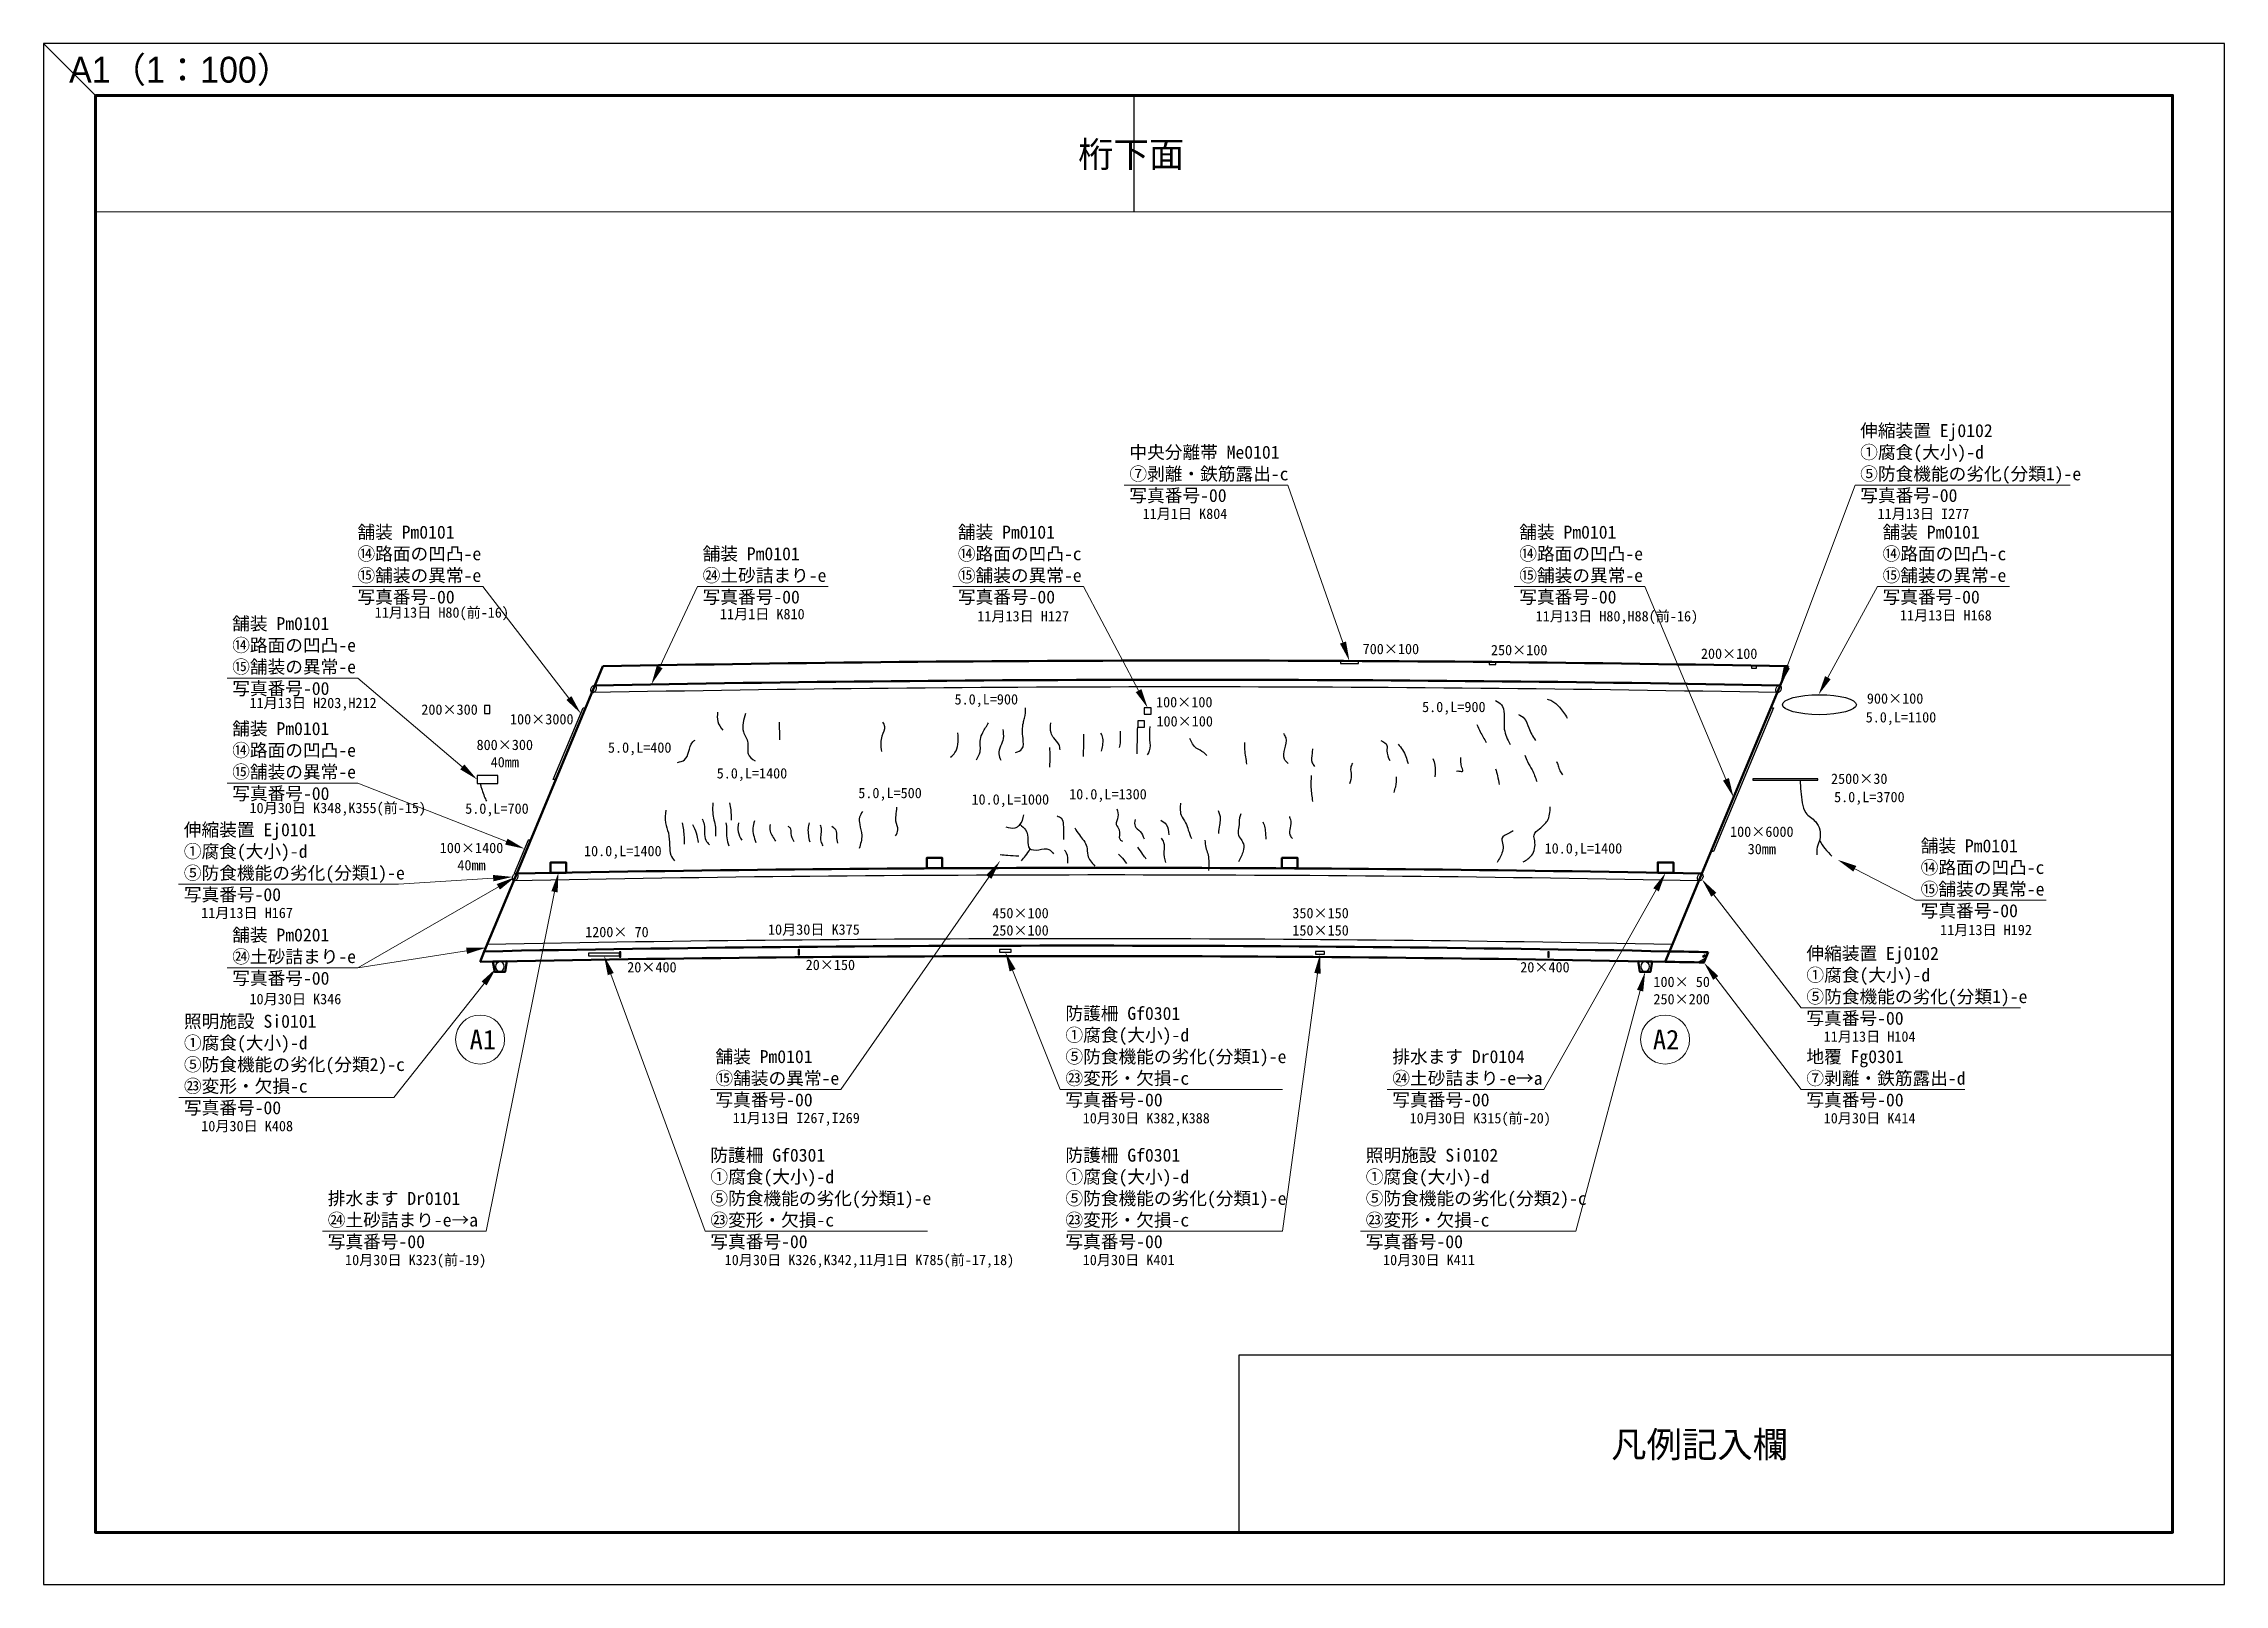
# Model space of a CAD drawing. Header units: millimetres. Extents: x 854378 to 938478, y -99630 to 91948.
# Drawn here: x 854378 to 938478, y -99630 to -40230 of the extents above; entities that cross this region are included whole.
import ezdxf
from ezdxf import colors
from ezdxf.entities.mleader import LeaderData, LeaderLine
from ezdxf.math import Vec2, Vec3

# ---------------------------------------------------------------- set-up
doc = ezdxf.new("R2010")
doc.units = ezdxf.units.MM
doc.layers.get('Defpoints').update_dxf_attribs({"color": 4})
for name, color, linetype, lineweight in [('D-MTR-FRAM', 7, 'Continuous', 13), ('D-STR', 1, 'Continuous', 50), ('D-STR-HTXT', 7, 'Continuous', 25), ('D-STR-TXT', 7, 'Continuous', 13), ('D-TTL', 2, 'Continuous', 140)]:
    doc.layers.add(name, color=color, linetype=linetype, lineweight=lineweight)
doc.styles.add('MSPゴシック', font='MS PGothic.ttf')
doc.styles.add('MSゴシック', font='MS Gothic.ttf')
doc.styles.get("Standard").update_dxf_attribs({"font": 'arial.ttf'})

msp = doc.modelspace()

# ---------------------------------------------------------------- texts
at = {"layer": 'D-STR-HTXT', "color": 1, "char_height": 500, "attachment_point": 7, "style": 'MSゴシック'}
for s, heights, insert in [('伸縮装置 Ej0102\\P①腐食(大小)-d\\P⑤防食機能の劣化(分類1)-e\\P写真番号-00', [5267], (924433, -57956)), ('中央分離帯 Me0101\\P⑦剥離・鉄筋露出-c\\P写真番号-00', [5267], (896250, -57956)), ('舗装 Pm0101\\P⑭路面の凹凸-e\\P⑮舗装の異常-e\\P写真番号-00', [3329], (866481, -61870)), ('舗装 Pm0101\\P⑭路面の凹凸-c\\P⑮舗装の異常-e\\P写真番号-00', [3329], (889635, -61870)), ('舗装 Pm0101\\P⑭路面の凹凸-e\\P⑮舗装の異常-e\\P写真番号-00', [3329], (911285, -61870)), ('舗装 Pm0101\\P⑭路面の凹凸-c\\P⑮舗装の異常-e\\P写真番号-00', [3329], (925296, -61870)), ('舗装 Pm0101\\P㉔土砂詰まり-e\\P写真番号-00', [3329], (879792, -61870)), ('舗装 Pm0101\\P⑭路面の凹凸-e\\P⑮舗装の異常-e\\P写真番号-00', [3329], (861651, -65396)), ('舗装 Pm0101\\P⑭路面の凹凸-e\\P⑮舗装の異常-e\\P写真番号-00', [3329], (861651, -69446)), ('伸縮装置 Ej0101\\P①腐食(大小)-d\\P⑤防食機能の劣化(分類1)-e\\P写真番号-00', [5267], (859785, -73343)), ('舗装 Pm0101\\P⑭路面の凹凸-c\\P⑮舗装の異常-e\\P写真番号-00', [3329], (926766, -73965)), ('舗装 Pm0201\\P㉔土砂詰まり-e\\P写真番号-00', [3329], (861651, -76567)), ('伸縮装置 Ej0102\\P①腐食(大小)-d\\P⑤防食機能の劣化(分類1)-e\\P写真番号-00', [5267], (922359, -78110)), ('防護柵 Gf0301\\P①腐食(大小)-d\\P⑤防食機能の劣化(分類1)-e\\P㉓変形・欠損-c\\P写真番号-00', [5267], (893784, -81257)), ('照明施設 Si0101\\P①腐食(大小)-d\\P⑤防食機能の劣化(分類2)-c\\P㉓変形・欠損-c\\P写真番号-00', [5267], (859789, -81561)), ('舗装 Pm0101\\P⑮舗装の異常-e\\P写真番号-00', [3329], (880287, -81257)), ('地覆 Fg0301\\P⑦剥離・鉄筋露出-d\\P写真番号-00', [5267], (922359, -81257)), ('防護柵 Gf0301\\P①腐食(大小)-d\\P⑤防食機能の劣化(分類1)-e\\P㉓変形・欠損-c\\P写真番号-00', [5267], (880091, -86723)), ('防護柵 Gf0301\\P①腐食(大小)-d\\P⑤防食機能の劣化(分類1)-e\\P㉓変形・欠損-c\\P写真番号-00', [5267], (893784, -86723)), ('照明施設 Si0102\\P①腐食(大小)-d\\P⑤防食機能の劣化(分類2)-c\\P㉓変形・欠損-c\\P写真番号-00', [5267], (905365, -86723))]:
    msp.add_mtext_dynamic_manual_height_columns(s, width=12067.7, gutter_width=50, heights=heights, dxfattribs=dict(at, insert=insert))
at = {"layer": 'D-STR-HTXT', "color": 5, "char_height": 500, "attachment_point": 7, "style": 'MSゴシック'}
for s, insert in [('排水ます Dr0104\\P㉔土砂詰まり-e→a\\P写真番号-00', (906390, -81257)), ('排水ます Dr0101\\P㉔土砂詰まり-e→a\\P写真番号-00', (865336, -86723))]:
    msp.add_mtext_dynamic_manual_height_columns(s, width=12067.7, gutter_width=50, heights=[5267], dxfattribs=dict(at, insert=insert))
at = {"layer": 'D-STR-TXT'}
for s, height, style, p in [('桁下面', 1000, 'MSPゴシック', (894274, -44998)), ('A1', 750, 'MSゴシック', (870807, -79000)), ('A2', 750, 'MSゴシック', (916438, -79000))]:
    msp.add_text(s, height=height, dxfattribs=dict(at, style=style)).set_placement(p)
at = {"layer": 'D-STR-TXT', "color": 1, "char_height": 400, "attachment_point": 5, "style": 'MSゴシック'}
for s, insert in [('700×100', (906334, -63571)), ('250×100', (911282, -63612)), ('200×100', (919379, -63753)), ('5.0,L=900', (890732, -65560)), ('100×100', (898366, -65620)), ('900×100', (925779, -65480)), ('200×300', (870032, -65907)), ('100×3000', (873589, -66278)), ('100×100', (898383, -66359)), ('5.0,L=900', (908761, -65853)), ('5.0,L=1100', (926005, -66252)), ('800×300\\P40mm', (872162, -67600)), ('5.0,L=400', (877365, -67419)), ('5.0,L=1400', (881695, -68412)), ('5.0,L=500', (887019, -69171)), ('2500×30', (924396, -68574)), ('5.0,L=700', (871860, -69773)), ('10.0,L=1000', (891657, -69419)), ('10.0,L=1300', (895423, -69217)), ('5.0,L=3700', (924786, -69326)), ('100×6000\\P30mm', (920639, -70949)), ('100×1400\\P40mm', (870879, -71573)), ('10.0,L=1400', (876714, -71408)), ('10.0,L=1400', (913759, -71306)), ('450×100\\P250×100', (892050, -74086)), ('350×150\\P150×150', (903622, -74086)), ('1200× 70', (876486, -74482)), ('20×400', (877836, -75839)), ('20×150', (884718, -75749)), ('20×400', (912275, -75839)), ('100× 50\\P250×200', (917548, -76738))]:
    msp.add_mtext_dynamic_manual_height_columns(s, width=9073.14, gutter_width=50, heights=[0], dxfattribs=dict(at, insert=insert))
at = {"layer": 'Defpoints', "style": 'MSPゴシック'}
for s, p in [('A1（1：100）', (855361, -41736)), ('凡例記入欄', (914829, -94735))]:
    msp.add_text(s, height=1000, dxfattribs=at).set_placement(p)
at = {"layer": 'Defpoints', "char_height": 400, "attachment_point": 1, "style": 'MSゴシック'}
for s, width, insert in [('11月1日 K804', 9073.14, (896759, -58155)), ('11月13日 I277', 9073.14, (925100, -58155)), ('11月13日 H80(前-16)', 9073.14, (867148, -61961)), ('11月1日 K810', 9073.14, (880458, -62021)), ('11月13日 H127', 9073.14, (890383, -62104)), ('11月13日 H80,H88(前-16)', 9073.14, (911919, -62104)), ('11月13日 H168', 9073.14, (925967, -62069)), ('11月13日 H203,H212', 9073.14, (862317, -65446)), ('10月30日 K348,K355(前-15)', 9073.14, (862317, -69496)), ('11月13日 H167', 9073.14, (860452, -73542)), ('10月30日 K375', 9073.14, (882312, -74183)), ('11月13日 H192', 9073.14, (927514, -74199)), ('10月30日 K346', 9073.14, (862317, -76863)), ('11月13日 H104', 9073.14, (923026, -78309)), ('11月13日 I267,I269', 9073.14, (880953, -81449)), ('10月30日 K382,K388', 9073.14, (894451, -81456)), ('10月30日 K315(前-20)', 9073.14, (907057, -81456)), ('10月30日 K414', 9073.14, (923026, -81456)), ('10月30日 K408', 9073.14, (860456, -81760)), ('10月30日 K323(前-19)', 9073.14, (866003, -86922)), ('10月30日 K326,K342,11月1日 K785(前-17,18)', 10645.57, (880643, -86922)), ('10月30日 K401', 9073.14, (894451, -86922)), ('10月30日 K411', 9073.14, (906032, -86922))]:
    msp.add_mtext_dynamic_manual_height_columns(s, width=width, gutter_width=50, heights=[0], dxfattribs=dict(at, insert=insert))

# ---------------------------------------------------------------- linework, layer by layer
at = {"layer": 'D-MTR-FRAM'}
msp.add_lwpolyline([(856378, -46714), (856378, -97630), (936478, -97630), (936478, -46714)], close=True, dxfattribs=at)
at = {"layer": 'D-STR', "color": 0}
for p, q in [((875949, -64235), (875641, -64975)), ((921341, -64975), (921649, -64235)), ((875641, -64975), (872622, -72225)), ((918322, -72225), (921341, -64975)), ((872622, -72225), (871373, -75225)), ((917073, -75225), (918322, -72225)), ((871373, -75225), (871207, -75625)), ((916907, -75625), (917073, -75225)), ((918406, -75655), (918573, -75255))]:
    msp.add_line(p, q, dxfattribs=at)
for points in [[(873929, -72195), (874529, -72195), (874529, -71795), (873929, -71795)], [(888433, -72024), (889033, -72024), (889033, -71624), (888433, -71624)], [(902133, -72025), (902733, -72025), (902733, -71625), (902133, -71625)], [(916628, -72199), (917228, -72199), (917228, -71799), (916628, -71799)], [(871706, -75616), (871773, -76016), (872173, -76016), (872241, -75606)], [(915872, -75606), (915940, -76016), (916340, -76016), (916407, -75616)]]:
    msp.add_lwpolyline(points, close=True, dxfattribs=at)
for centre, radius, start, end in [((898491, -1247289), 1182534, 88.89281, 91.10719), ((898799, -1246549), 1182534, 88.89281, 91.10719), ((895472, -1254539), 1182534, 88.89281, 91.10719), ((894057, -1258011), 1182606, 88.892877, 91.107123), ((894223, -1257539), 1182534, 88.89281, 91.10719), ((894057, -1258011), 1182606, 88.820204, 88.892877), ((894223, -1257611), 1182606, 88.820204, 88.892877)]:
    msp.add_arc(centre, radius, start, end, dxfattribs=at)
at = {"layer": 'D-STR-HTXT', "color": 1}
for p, q in [((921225, -65252), (921341, -64975)), ((918207, -72502), (918322, -72225)), ((871373, -75225), (871488, -74948)), ((918445, -75563), (918281, -75653)), ((918364, -75430), (918452, -75382))]:
    msp.add_line(p, q, dxfattribs=at)
for points in [[(904385, -64129), (905085, -64129), (905085, -64029), (904385, -64029)], [(910129, -64170), (910379, -64170), (910379, -64070), (910129, -64070)], [(920238, -64311), (920438, -64311), (920438, -64211), (920238, -64211)], [(871584, -66052), (871584, -65752), (871384, -65752), (871384, -66052)], [(875184, -65831), (875284, -65831), (874131, -68600), (874031, -68600)], [(896569, -66581), (896829, -66581), (896829, -66333), (896569, -66333)], [(896824, -66085), (897085, -66085), (897085, -65837), (896824, -65837)], [(920984, -65831), (921084, -65831), (918778, -71370), (918678, -71370)], [(871095, -68750), (871895, -68750), (871895, -68450), (871095, -68450)], [(920293, -68625), (922793, -68625), (922793, -68575), (920293, -68575)], [(875391, -75399), (876591, -75399), (876591, -75299), (875391, -75299)], [(876591, -75249), (876591, -75449), (876641, -75449), (876641, -75249)], [(883473, -75158), (883473, -75358), (883523, -75358), (883523, -75158)], [(891242, -75257), (891692, -75257), (891692, -75157), (891242, -75157)], [(903429, -75332), (903779, -75332), (903779, -75232), (903429, -75232)], [(912390, -75249), (912390, -75449), (912440, -75449), (912440, -75249)], [(918406, -75655), (918156, -75650), (918483, -75471)], [(918376, -75452), (918464, -75404), (918440, -75360), (918352, -75408)]]:
    msp.add_lwpolyline(points, close=True, dxfattribs=at)
for points in [[(921225, -65252, 0.009662), (875525, -65252), (875641, -64975)], [(918207, -72502, 0.009662), (872507, -72502), (872622, -72225)], [(871488, -74948, -0.009662), (917188, -74948), (917073, -75225)]]:
    msp.add_lwpolyline(points, format="xyb", dxfattribs=at)
msp.add_lwpolyline([(872622, -72225), (873160, -70933), (873060, -70933), (872522, -72225), (872622, -72225)], dxfattribs=at)
for centre in [(898491, -1247289), (895472, -1254539), (894223, -1257539)]:
    msp.add_arc(centre, 1182534, 88.89281, 91.10719, dxfattribs=at)
for centre, major_axis, ratio in [((875583, -65114), (58, 138), 0.666667), ((921283, -65114), (58, 138), 0.666667), ((922858, -65716), (-1426, 0), 0.269841), ((872564, -72364), (58, 138), 0.666667), ((918264, -72364), (58, 138), 0.666667), ((871973, -75813), (0, 202), 0.740747), ((916140, -75813), (0, 202), 0.740747)]:
    msp.add_ellipse(centre, major_axis=major_axis, ratio=ratio, dxfattribs=at)
for points, knots in [([(910369, -65553), (910456, -65599), (910655, -65707), (910733, -66156), (910646, -66681), (910833, -67055), (910928, -67246)], [0, 0, 0, 0, 280.875518, 650.93792, 1245.520689, 1866.349486, 1866.349486, 1866.349486, 1866.349486]), ([(912357, -65497), (912420, -65517), (912607, -65576), (912879, -65841), (913042, -66090), (913136, -66233)], [0, 0, 0, 0, 197.992037, 583.16375, 1096.869281, 1096.869281, 1096.869281, 1096.869281]), ([(880370, -65999), (880359, -66123), (880335, -66380), (880488, -66589), (880566, -66696)], [0, 0, 0, 0, 361.79376, 746.751852, 746.751852, 746.751852, 746.751852]), ([(881451, -66056), (881374, -66297), (881246, -66693), (881578, -67121), (881525, -67418), (881534, -67700), (881700, -67805), (881822, -67883)], [0, 0, 0, 0, 707.781218, 1166.660875, 1452.831688, 1589.223313, 1983.579255, 1983.579255, 1983.579255, 1983.579255]), ([(882746, -66384), (882747, -66470), (882750, -66696), (882756, -66923), (882760, -67065)], [0, 0, 0, 0, 255.107567, 680.41505, 680.41505, 680.41505, 680.41505]), ([(886726, -66387), (886761, -66444), (886868, -66615), (886692, -66889), (886647, -67212), (886676, -67412), (886692, -67523)], [0, 0, 0, 0, 190.573244, 571.797001, 839.603918, 1173.151315, 1173.151315, 1173.151315, 1173.151315]), ([(890350, -67839), (890410, -67742), (890557, -67503), (890451, -67114), (890614, -66737), (890742, -66535), (890819, -66413)], [0, 0, 0, 0, 331.289498, 814.604845, 1101.195521, 1534.037749, 1534.037749, 1534.037749, 1534.037749]), ([(891863, -67556), (891960, -67522), (892199, -67440), (892132, -66925), (892110, -66545), (892238, -66164), (892244, -65969), (892249, -65837)], [0, 0, 0, 0, 278.194919, 688.248375, 1294.072954, 1481.423077, 1876.374288, 1876.374288, 1876.374288, 1876.374288]), ([(893578, -67456), (893571, -67387), (893551, -67204), (893337, -67037), (893188, -66753), (893209, -66547), (893222, -66418)], [0, 0, 0, 0, 202.075947, 535.723231, 759.383555, 1138.327716, 1138.327716, 1138.327716, 1138.327716]), ([(911250, -66092), (911335, -66136), (911544, -66244), (911643, -66673), (911811, -66938), (911907, -67091)], [0, 0, 0, 0, 275.763449, 678.658332, 1223.545395, 1223.545395, 1223.545395, 1223.545395]), ([(878821, -67939), (878922, -67918), (879140, -67873), (879273, -67515), (879321, -67209), (879470, -67103), (879503, -67080)], [0, 0, 0, 0, 291.077442, 627.917175, 1047.527451, 1165.214892, 1165.214892, 1165.214892, 1165.214892]), ([(889354, -67742), (889416, -67686), (889562, -67556), (889668, -67209), (889645, -66947), (889631, -66796)], [0, 0, 0, 0, 245.951677, 580.309682, 1033.668856, 1033.668856, 1033.668856, 1033.668856]), ([(891373, -66667), (891386, -66785), (891410, -67009), (891281, -67309), (891182, -67599), (891254, -67778), (891287, -67859)], [0, 0, 0, 0, 347.711357, 663.102873, 971.164215, 1224.363578, 1224.363578, 1224.363578, 1224.363578]), ([(894486, -66854), (894484, -66935), (894478, -67223), (894472, -67510), (894467, -67717)], [0, 0, 0, 0, 242.330441, 863.300291, 863.300291, 863.300291, 863.300291]), ([(895169, -67505), (895188, -67435), (895231, -67273), (895250, -67027), (895182, -66873), (895154, -66808)], [0, 0, 0, 0, 216.859555, 504.627335, 715.602286, 715.602286, 715.602286, 715.602286]), ([(895898, -66733), (895894, -66813), (895886, -66989), (895912, -67207), (895867, -67333), (895854, -67368)], [0, 0, 0, 0, 242.330441, 530.096696, 640.36599, 640.36599, 640.36599, 640.36599]), ([(896547, -67610), (896548, -67524), (896556, -67181), (896563, -66838), (896569, -66581)], [0, 0, 0, 0, 257.475712, 1029.901326, 1029.901326, 1029.901326, 1029.901326]), ([(897039, -66560), (897027, -66730), (897006, -67039), (897076, -67429), (896970, -67600), (896940, -67649)], [0, 0, 0, 0, 514.951425, 939.028172, 1108.386917, 1108.386917, 1108.386917, 1108.386917]), ([(899234, -67681), (899198, -67638), (899090, -67508), (898761, -67414), (898650, -67163), (898586, -67020)], [0, 0, 0, 0, 166.256289, 501.745452, 945.954326, 945.954326, 945.954326, 945.954326]), ([(900686, -67168), (900687, -67261), (900691, -67543), (900739, -67821), (900771, -68007)], [0, 0, 0, 0, 279.490246, 844.622292, 844.622292, 844.622292, 844.622292]), ([(902374, -67983), (902318, -67931), (902159, -67786), (902231, -67404), (902354, -67065), (902241, -66887), (902208, -66833)], [0, 0, 0, 0, 218.452045, 615.072559, 1043.349369, 1227.441039, 1227.441039, 1227.441039, 1227.441039]), ([(905949, -67103), (906053, -67152), (906230, -67235), (906143, -67564), (906231, -67747), (906289, -67866)], [0, 0, 0, 0, 296.393169, 503.770169, 892.610846, 892.610846, 892.610846, 892.610846]), ([(906614, -67235), (906675, -67309), (906858, -67527), (906942, -67802), (906998, -67984)], [0, 0, 0, 0, 284.62268, 848.736579, 848.736579, 848.736579, 848.736579]), ([(909655, -66484), (909696, -66580), (909797, -66818), (909931, -67040), (910011, -67173)], [0, 0, 0, 0, 311.461413, 776.440711, 776.440711, 776.440711, 776.440711]), ([(893171, -67371), (893175, -67478), (893184, -67730), (893175, -67983), (893170, -68129)], [0, 0, 0, 0, 318.417726, 757.641269, 757.641269, 757.641269, 757.641269]), ([(903313, -67415), (903307, -67473), (903290, -67652), (903245, -67906), (903354, -68049), (903386, -68093)], [0, 0, 0, 0, 176.887772, 544.423135, 703.351464, 703.351464, 703.351464, 703.351464]), ([(904852, -67965), (904822, -68025), (904749, -68173), (904840, -68457), (904771, -68661), (904733, -68773)], [0, 0, 0, 0, 195.14537, 481.952603, 828.728202, 828.728202, 828.728202, 828.728202]), ([(907951, -67797), (907985, -67881), (908074, -68104), (908044, -68345), (908025, -68495)], [0, 0, 0, 0, 267.060345, 711.43898, 711.43898, 711.43898, 711.43898]), ([(908867, -68273), (908896, -68272), (908968, -68268), (909129, -68318), (909078, -68138), (909027, -67990), (909031, -67835), (909033, -67753)], [0, 0, 0, 0, 92.411815, 236.083026, 317.951937, 528.681984, 766.309085, 766.309085, 766.309085, 766.309085]), ([(911505, -67659), (911534, -67745), (911603, -67947), (911817, -68257), (911907, -68528), (911957, -68681)], [0, 0, 0, 0, 270.75513, 637.11497, 1120.032199, 1120.032199, 1120.032199, 1120.032199]), ([(912718, -67908), (912744, -67960), (912801, -68073), (912832, -68267), (912917, -68373), (912957, -68424)], [0, 0, 0, 0, 174.488965, 380.05488, 573.32874, 573.32874, 573.32874, 573.32874]), ([(871220, -68750), (871226, -68791), (871239, -68879), (871303, -69044), (871358, -69239), (871427, -69378), (871457, -69439)], [0, 0, 0, 0, 123.936098, 265.311251, 528.213582, 730.703501, 730.703501, 730.703501, 730.703501]), ([(903261, -68443), (903253, -68600), (903235, -68935), (903286, -69266), (903313, -69443)], [0, 0, 0, 0, 470.068758, 1003.979961, 1003.979961, 1003.979961, 1003.979961]), ([(906455, -69099), (906479, -69026), (906543, -68830), (906552, -68623), (906557, -68494)], [0, 0, 0, 0, 229.965136, 616.232414, 616.232414, 616.232414, 616.232414]), ([(910375, -68188), (910398, -68278), (910453, -68479), (910489, -68684), (910510, -68799)], [0, 0, 0, 0, 276.738295, 625.397122, 625.397122, 625.397122, 625.397122]), ([(922114, -68625), (922133, -68912), (922161, -69333), (922290, -69955), (922829, -70201), (922954, -70800), (922750, -71197), (922758, -71403), (922762, -71504)], [0, 0, 0, 0, 877.348256, 1286.49056, 1790.764058, 2499.475143, 2812.118343, 3107.66294, 3107.66294, 3107.66294, 3107.66294]), ([(878374, -69778), (878355, -69944), (878321, -70247), (878502, -70682), (878521, -71102), (878522, -71492), (878654, -71666), (878708, -71736)], [0, 0, 0, 0, 491.188937, 898.03644, 1378.272896, 1758.312997, 2018.816781, 2018.816781, 2018.816781, 2018.816781]), ([(880188, -69499), (880178, -69625), (880154, -69943), (880301, -70363), (880293, -70671), (880290, -70787)], [0, 0, 0, 0, 375.614621, 950.786289, 1297.808988, 1297.808988, 1297.808988, 1297.808988]), ([(880824, -69498), (880844, -69590), (880891, -69809), (880895, -70034), (880896, -70165)], [0, 0, 0, 0, 280.515308, 671.64597, 671.64597, 671.64597, 671.64597]), ([(887235, -70772), (887275, -70697), (887374, -70517), (887224, -70253), (887256, -69956), (887274, -69776), (887286, -69667)], [0, 0, 0, 0, 240.656329, 585.529989, 802.88498, 1130.049342, 1130.049342, 1130.049342, 1130.049342]), ([(895769, -69727), (895798, -69830), (895856, -70033), (895671, -70330), (895952, -70561), (895791, -70883), (895950, -70964), (895989, -70983)], [0, 0, 0, 0, 313.841345, 620.155536, 853.566062, 1229.769204, 1348.90321, 1348.90321, 1348.90321, 1348.90321]), ([(898216, -69514), (898214, -69581), (898209, -69733), (898218, -70012), (898439, -70244), (898520, -70569), (898601, -70769), (898644, -70875)], [0, 0, 0, 0, 200.909898, 459.213508, 803.900648, 1107.502623, 1451.788852, 1451.788852, 1451.788852, 1451.788852]), ([(911435, -71779), (911559, -71704), (911850, -71528), (911929, -71081), (911807, -70697), (912105, -70469), (912446, -70192), (912470, -69846), (912483, -69650)], [0, 0, 0, 0, 418.907672, 988.100106, 1211.015759, 1535.520322, 1962.857731, 2517.570512, 2517.570512, 2517.570512, 2517.570512]), ([(879000, -70269), (879019, -70360), (879076, -70632), (879081, -70910), (879083, -71094)], [0, 0, 0, 0, 280.513127, 831.200838, 831.200838, 831.200838, 831.200838]), ([(879403, -70335), (879454, -70440), (879562, -70662), (879600, -70905), (879620, -71033)], [0, 0, 0, 0, 349.165568, 734.666837, 734.666837, 734.666837, 734.666837]), ([(879770, -70112), (879802, -70183), (879922, -70440), (879797, -70851), (879998, -71059), (880052, -71115)], [0, 0, 0, 0, 233.418777, 844.472667, 1070.206469, 1070.206469, 1070.206469, 1070.206469]), ([(880692, -70276), (880702, -70358), (880726, -70549), (880700, -70852), (880769, -71059), (880803, -71160)], [0, 0, 0, 0, 247.290673, 579.880621, 895.419579, 895.419579, 895.419579, 895.419579]), ([(881169, -70272), (881154, -70389), (881125, -70626), (881241, -70834), (881299, -70939)], [0, 0, 0, 0, 346.722947, 695.889901, 695.889901, 695.889901, 695.889901]), ([(881792, -70198), (881764, -70289), (881680, -70563), (881780, -70839), (881847, -71023)], [0, 0, 0, 0, 280.513127, 844.697912, 844.697912, 844.697912, 844.697912]), ([(882397, -70341), (882385, -70425), (882363, -70586), (882489, -70790), (882563, -70918), (882600, -70981)], [0, 0, 0, 0, 245.594469, 471.755331, 692.320938, 692.320938, 692.320938, 692.320938]), ([(883081, -70402), (883112, -70421), (883206, -70481), (883167, -70731), (883258, -70889), (883313, -70987)], [0, 0, 0, 0, 103.306845, 314.736485, 647.776281, 647.776281, 647.776281, 647.776281]), ([(883900, -70274), (883883, -70346), (883826, -70589), (883881, -70835), (883920, -71009)], [0, 0, 0, 0, 220.357641, 741.642057, 741.642057, 741.642057, 741.642057]), ([(884324, -70347), (884342, -70404), (884407, -70609), (884279, -70907), (884398, -71099), (884434, -71155)], [0, 0, 0, 0, 177.940047, 639.908681, 834.390568, 834.390568, 834.390568, 834.390568]), ([(884776, -70402), (884838, -70446), (884974, -70544), (884930, -70809), (884976, -70970), (884998, -71050)], [0, 0, 0, 0, 211.509394, 466.543846, 717.040541, 717.040541, 717.040541, 717.040541]), ([(885959, -69838), (885912, -69908), (885813, -70057), (885844, -70388), (885982, -70780), (885883, -71089), (885829, -71258)], [0, 0, 0, 0, 243.047061, 523.943974, 950.286334, 1465.482406, 1465.482406, 1465.482406, 1465.482406]), ([(891484, -70427), (891605, -70460), (891795, -70512), (892099, -70324), (892146, -70107), (892178, -69959)], [0, 0, 0, 0, 356.483009, 561.2455, 990.861868, 990.861868, 990.861868, 990.861868]), ([(892034, -70335), (892115, -70399), (892308, -70552), (892345, -70898), (892329, -71336), (892779, -71324), (893122, -71223), (893265, -71397), (893320, -71463)], [0, 0, 0, 0, 298.477616, 709.740566, 1024.369142, 1392.858603, 1781.737732, 2020.321533, 2020.321533, 2020.321533, 2020.321533]), ([(893459, -70006), (893521, -70029), (893672, -70083), (893715, -70463), (893709, -70728), (893705, -70907)], [0, 0, 0, 0, 183.892937, 452.501201, 1009.869364, 1009.869364, 1009.869364, 1009.869364]), ([(894144, -70469), (894200, -70559), (894349, -70800), (894647, -71106), (894601, -71593), (894798, -71808), (894917, -71938)], [0, 0, 0, 0, 321.787712, 856.360138, 1188.282049, 1687.430313, 1687.430313, 1687.430313, 1687.430313]), ([(896474, -70144), (896455, -70236), (896417, -70430), (896708, -70595), (896777, -70788), (896814, -70891)], [0, 0, 0, 0, 255.703507, 539.941039, 862.870946, 862.870946, 862.870946, 862.870946]), ([(897460, -70174), (897539, -70221), (897741, -70344), (897758, -70588), (897768, -70738)], [0, 0, 0, 0, 261.313962, 677.83273, 677.83273, 677.83273, 677.83273]), ([(899699, -70679), (899707, -70573), (899720, -70387), (899794, -70094), (899723, -69914), (899681, -69811)], [0, 0, 0, 0, 320.804742, 559.821156, 883.488879, 883.488879, 883.488879, 883.488879]), ([(900550, -69927), (900527, -69978), (900456, -70133), (900508, -70399), (900396, -70693), (900548, -70899), (900677, -71102), (900646, -71429), (900529, -71642), (900456, -71775)], [0, 0, 0, 0, 165.106858, 504.064937, 780.167012, 1030.16578, 1218.76707, 1493.498548, 1949.320427, 1949.320427, 1949.320427, 1949.320427]), ([(901396, -70238), (901415, -70275), (901471, -70380), (901494, -70610), (901504, -70794), (901510, -70900)], [0, 0, 0, 0, 122.881438, 356.363923, 678.060381, 678.060381, 678.060381, 678.060381]), ([(902418, -70031), (902434, -70068), (902495, -70203), (902465, -70442), (902398, -70710), (902497, -70829), (902537, -70876)], [0, 0, 0, 0, 119.062238, 439.581534, 705.312862, 883.164913, 883.164913, 883.164913, 883.164913]), ([(911048, -70577), (910992, -70610), (910845, -70695), (910543, -70828), (910682, -71126), (910634, -71450), (910511, -71665), (910432, -71802)], [0, 0, 0, 0, 204.75702, 529.30874, 769.110133, 1034.669294, 1502.871628, 1502.871628, 1502.871628, 1502.871628]), ([(892085, -71739), (892141, -71673), (892265, -71528), (892366, -71367), (892421, -71279)], [0, 0, 0, 0, 260.444237, 570.105413, 570.105413, 570.105413, 570.105413]), ([(893751, -71328), (893773, -71361), (893870, -71506), (893869, -71686), (893868, -71824)], [0, 0, 0, 0, 119.097192, 516.963008, 516.963008, 516.963008, 516.963008]), ([(895832, -71473), (895865, -71507), (895977, -71621), (896075, -71747), (896144, -71836)], [0, 0, 0, 0, 142.118227, 479.006394, 479.006394, 479.006394, 479.006394]), ([(896898, -71669), (896857, -71610), (896750, -71457), (896638, -71307), (896570, -71215)], [0, 0, 0, 0, 215.586908, 560.900332, 560.900332, 560.900332, 560.900332]), ([(897473, -70860), (897512, -70913), (897619, -71064), (897555, -71408), (897607, -71663), (897636, -71804)], [0, 0, 0, 0, 192.684845, 540.192101, 974.151448, 974.151448, 974.151448, 974.151448]), ([(899163, -70941), (899167, -71038), (899173, -71215), (899287, -71460), (899322, -71760), (899310, -71977), (899303, -72104)], [0, 0, 0, 0, 285.450973, 528.122124, 796.870926, 1180.42771, 1180.42771, 1180.42771, 1180.42771]), ([(922858, -70953), (922927, -71060), (923068, -71279), (923251, -71463), (923345, -71557)], [0, 0, 0, 0, 381.176891, 778.021033, 778.021033, 778.021033, 778.021033]), ([(891267, -71493), (891366, -71504), (891603, -71530), (891842, -71538), (891981, -71543)], [0, 0, 0, 0, 297.966922, 715.1945, 715.1945, 715.1945, 715.1945])]:
    msp.add_open_spline(points, degree=3, knots=knots, dxfattribs=at)
at = {"layer": 'D-STR-TXT'}
for centre in [(871207, -78625), (916907, -78625)]:
    msp.add_circle(centre, 945, dxfattribs=at)
at = {"layer": 'D-TTL', "linetype": 'Continuous'}
msp.add_lwpolyline([(856378, -42230), (936478, -42230), (936478, -97630), (856378, -97630)], close=True, dxfattribs=at)
at = {"layer": 'Defpoints'}
for p, q in [((854378, -40230), (856378, -42230)), ((896428, -46714), (896428, -42230))]:
    msp.add_line(p, q, dxfattribs=at)
at = {"layer": 'Defpoints', "linetype": 'Continuous'}
msp.add_lwpolyline([(854378, -99630), (938478, -99630), (938478, -40230), (854378, -40230)], close=True, dxfattribs=at)
at = {"layer": 'Defpoints'}
msp.add_lwpolyline([(900464, -97630), (936478, -97630), (936478, -90800), (900464, -90800)], close=True, dxfattribs=at)

msp.set_redraw_order([(e.dxf.handle, doc.entitydb.next_handle()) for e in msp.query("TEXT MTEXT ATTDEF DIMENSION ARC_DIMENSION")])  # texts and dimensions are drawn at this point

# ---------------------------------------------------------------- leaders
at = {"layer": 'D-STR-HTXT', "color": 1}
ml = msp.add_multileader_mtext('Standard', dxfattribs=at)
ml.set_content('')
ml.set_leader_properties(color=256, linetype='ByLayer', lineweight=13)
ml.build(insert=Vec2(0, 0))
ml.multileader.update_dxf_attribs({"text_left_attachment_type": 8, "text_right_attachment_type": 5, "dogleg_length": 5000, "arrow_head_size": 750})
ctx = ml.context
ctx.base_point, ctx.char_height, ctx.arrow_head_size, ctx.plane_origin = Vec3(896049, -57249), 200, 750, Vec3(919114, -58984)
ctx.left_attachment, ctx.right_attachment = 8, 5
notes = []
notes.append((ctx, [(0, (1, 1, 0), (902357, -57249), (-1, 0), 6308, [(0, [(904735, -64029)], 0, [])])]))
ctx.mtext, ml.multileader.dxf.content_type = None, 0
ml = msp.add_multileader_mtext('Standard', dxfattribs=at)
ml.set_content('')
ml.set_leader_properties(color=256, linetype='ByLayer', lineweight=13)
ml.build(insert=Vec2(0, 0))
ml.multileader.update_dxf_attribs({"text_left_attachment_type": 8, "text_right_attachment_type": 5, "dogleg_length": 5000, "arrow_head_size": 750})
ctx = ml.context
ctx.base_point, ctx.char_height, ctx.arrow_head_size, ctx.plane_origin = Vec3(932531, -57249), 200, 750, Vec3(898930, -58984)
ctx.left_attachment, ctx.right_attachment = 8, 5
notes.append((ctx, [(0, (1, 1, 0), (924233, -57249), (1, 0), 8298, [(0, [(921341, -64975)], 0, [])])]))
ctx.mtext, ml.multileader.dxf.content_type = None, 0
ml = msp.add_multileader_mtext('Standard', dxfattribs=at)
ml.set_content('')
ml.set_leader_properties(color=256, linetype='ByLayer', lineweight=13)
ml.build(insert=Vec2(0, 0))
ml.multileader.update_dxf_attribs({"text_left_attachment_type": 8, "text_right_attachment_type": 5, "dogleg_length": 5000, "arrow_head_size": 750})
ctx = ml.context
ctx.base_point, ctx.char_height, ctx.arrow_head_size, ctx.plane_origin = Vec3(866285, -61163), 200, 750, Vec3(888078, -62898)
ctx.left_attachment, ctx.right_attachment = 8, 5
notes.append((ctx, [(0, (1, 1, 0), (871322, -61163), (-1, 0), 5037, [(0, [(875092, -66053)], 0, [])])]))
ctx.mtext, ml.multileader.dxf.content_type = None, 0
ml = msp.add_multileader_mtext('Standard', dxfattribs=at)
ml.set_content('')
ml.set_leader_properties(color=256, linetype='ByLayer', lineweight=13)
ml.build(insert=Vec2(0, 0))
ml.multileader.update_dxf_attribs({"text_left_attachment_type": 8, "text_right_attachment_type": 5, "dogleg_length": 5000, "arrow_head_size": 750})
ctx = ml.context
ctx.base_point, ctx.char_height, ctx.arrow_head_size, ctx.plane_origin = Vec3(884633, -61163), 200, 750, Vec3(854293, -62898)
ctx.left_attachment, ctx.right_attachment = 8, 5
notes.append((ctx, [(0, (1, 1, 0), (879596, -61163), (1, 0), 5037, [(0, [(877816, -64935)], 0, [])])]))
ctx.mtext, ml.multileader.dxf.content_type = None, 0
ml = msp.add_multileader_mtext('Standard', dxfattribs=at)
ml.set_content('')
ml.set_leader_properties(color=256, linetype='ByLayer', lineweight=13)
ml.build(insert=Vec2(0, 0))
ml.multileader.update_dxf_attribs({"text_left_attachment_type": 8, "text_right_attachment_type": 5, "dogleg_length": 5000, "arrow_head_size": 750})
ctx = ml.context
ctx.base_point, ctx.char_height, ctx.arrow_head_size, ctx.plane_origin = Vec3(889439, -61163), 200, 750, Vec3(911232, -62898)
ctx.left_attachment, ctx.right_attachment = 8, 5
notes.append((ctx, [(0, (1, 1, 0), (894476, -61163), (-1, 0), 5037, [(0, [(896955, -65837)], 0, [])])]))
ctx.mtext, ml.multileader.dxf.content_type = None, 0
ml = msp.add_multileader_mtext('Standard', dxfattribs=at)
ml.set_content('')
ml.set_leader_properties(color=256, linetype='ByLayer', lineweight=13)
ml.build(insert=Vec2(0, 0))
ml.multileader.update_dxf_attribs({"text_left_attachment_type": 8, "text_right_attachment_type": 5, "dogleg_length": 5000, "arrow_head_size": 750})
ctx = ml.context
ctx.base_point, ctx.char_height, ctx.arrow_head_size, ctx.plane_origin = Vec3(911089, -61163), 200, 750, Vec3(932882, -62898)
ctx.left_attachment, ctx.right_attachment = 8, 5
notes.append((ctx, [(0, (1, 1, 0), (916126, -61163), (-1, 0), 5037, [(0, [(919547, -69283)], 0, [])])]))
ctx.mtext, ml.multileader.dxf.content_type = None, 0
ml = msp.add_multileader_mtext('Standard', dxfattribs=at)
ml.set_content('')
ml.set_leader_properties(color=256, linetype='ByLayer', lineweight=13)
ml.build(insert=Vec2(0, 0))
ml.multileader.update_dxf_attribs({"text_left_attachment_type": 8, "text_right_attachment_type": 5, "dogleg_length": 5000, "arrow_head_size": 750})
ctx = ml.context
ctx.base_point, ctx.char_height, ctx.arrow_head_size, ctx.plane_origin = Vec3(930189, -61163), 200, 750, Vec3(899797, -62898)
ctx.left_attachment, ctx.right_attachment = 8, 5
notes.append((ctx, [(0, (1, 1, 0), (925100, -61163), (1, 0), 5089, [(0, [(922827, -65331)], 0, [])])]))
ctx.mtext, ml.multileader.dxf.content_type = None, 0
ml = msp.add_multileader_mtext('Standard', dxfattribs=at)
ml.set_content('')
ml.set_leader_properties(color=256, linetype='ByLayer', lineweight=13)
ml.build(insert=Vec2(0, 0))
ml.multileader.update_dxf_attribs({"text_left_attachment_type": 8, "text_right_attachment_type": 5, "dogleg_length": 5000, "arrow_head_size": 750})
ctx = ml.context
ctx.base_point, ctx.char_height, ctx.arrow_head_size, ctx.plane_origin = Vec3(861455, -64689), 200, 750, Vec3(883248, -66424)
ctx.left_attachment, ctx.right_attachment = 8, 5
notes.append((ctx, [(0, (1, 1, 0), (866492, -64689), (-1, 0), 5037, [(0, [(871095, -68600)], 0, [])])]))
ctx.mtext, ml.multileader.dxf.content_type = None, 0
ml = msp.add_multileader_mtext('Standard', dxfattribs=at)
ml.set_content('')
ml.set_leader_properties(color=256, linetype='ByLayer', lineweight=13)
ml.build(insert=Vec2(0, 0))
ml.multileader.update_dxf_attribs({"text_left_attachment_type": 8, "text_right_attachment_type": 5, "dogleg_length": 5000, "arrow_head_size": 750})
ctx = ml.context
ctx.base_point, ctx.char_height, ctx.arrow_head_size, ctx.plane_origin = Vec3(861455, -68739), 200, 750, Vec3(883248, -70474)
ctx.left_attachment, ctx.right_attachment = 8, 5
notes.append((ctx, [(0, (1, 1, 0), (866492, -68739), (-1, 0), 5037, [(0, [(872920, -71270)], 0, [])])]))
ctx.mtext, ml.multileader.dxf.content_type = None, 0
ml = msp.add_multileader_mtext('Standard', dxfattribs=at)
ml.set_content('')
ml.set_leader_properties(color=256, linetype='ByLayer', lineweight=13)
ml.build(insert=Vec2(0, 0))
ml.multileader.update_dxf_attribs({"text_left_attachment_type": 8, "text_right_attachment_type": 5, "dogleg_length": 5000, "arrow_head_size": 750})
ctx = ml.context
ctx.base_point, ctx.char_height, ctx.arrow_head_size, ctx.plane_origin = Vec3(859585, -72636), 200, 750, Vec3(887994, -75157)
ctx.left_attachment, ctx.right_attachment = 8, 5
notes.append((ctx, [(0, (1, 1, 0), (868062, -72636), (-1, 0), 8477, [(0, [(872462, -72356)], 0, [])])]))
ctx.mtext, ml.multileader.dxf.content_type = None, 0
at = {"layer": 'D-STR-HTXT', "color": 5}
ml = msp.add_multileader_mtext('Standard', dxfattribs=at)
ml.set_content('')
ml.set_leader_properties(color=256, linetype='ByLayer', lineweight=13)
ml.build(insert=Vec2(0, 0))
ml.multileader.update_dxf_attribs({"text_left_attachment_type": 8, "text_right_attachment_type": 5, "dogleg_length": 5000, "arrow_head_size": 750})
ctx = ml.context
ctx.base_point, ctx.char_height, ctx.arrow_head_size, ctx.plane_origin = Vec3(865136, -86016), 200, 750, Vec3(888200, -87751)
ctx.left_attachment, ctx.right_attachment = 8, 5
notes.append((ctx, [(0, (1, 1, 0), (871444, -86016), (-1, 0), 6308, [(0, [(874229, -72195)], 0, [])])]))
ctx.mtext, ml.multileader.dxf.content_type = None, 0
at = {"layer": 'D-STR-HTXT', "color": 1}
ml = msp.add_multileader_mtext('Standard', dxfattribs=at)
ml.set_content('')
ml.set_leader_properties(color=256, linetype='ByLayer', lineweight=13)
ml.build(insert=Vec2(0, 0))
ml.multileader.update_dxf_attribs({"text_left_attachment_type": 8, "text_right_attachment_type": 5, "dogleg_length": 5000, "arrow_head_size": 750})
ctx = ml.context
ctx.base_point, ctx.char_height, ctx.arrow_head_size, ctx.plane_origin = Vec3(880091, -80550), 200, 750, Vec3(901884, -82284)
ctx.left_attachment, ctx.right_attachment = 8, 5
notes.append((ctx, [(0, (1, 1, 0), (885128, -80550), (-1, 0), 5037, [(0, [(891256, -71744)], 0, [])])]))
ctx.mtext, ml.multileader.dxf.content_type = None, 0
at = {"layer": 'D-STR-HTXT', "color": 5}
ml = msp.add_multileader_mtext('Standard', dxfattribs=at)
ml.set_content('')
ml.set_leader_properties(color=256, linetype='ByLayer', lineweight=13)
ml.build(insert=Vec2(0, 0))
ml.multileader.update_dxf_attribs({"text_left_attachment_type": 8, "text_right_attachment_type": 5, "dogleg_length": 5000, "arrow_head_size": 750})
ctx = ml.context
ctx.base_point, ctx.char_height, ctx.arrow_head_size, ctx.plane_origin = Vec3(906190, -80550), 200, 750, Vec3(943843, -82284)
ctx.left_attachment, ctx.right_attachment = 8, 5
notes.append((ctx, [(0, (1, 1, 0), (912231, -80550), (-1, 0), 6042, [(0, [(916928, -72199)], 0, [])])]))
ctx.mtext, ml.multileader.dxf.content_type = None, 0
at = {"layer": 'D-STR-HTXT', "color": 1}
ml = msp.add_multileader_mtext('Standard', dxfattribs=at)
ml.set_content('')
ml.set_leader_properties(color=256, linetype='ByLayer', lineweight=13)
ml.build(insert=Vec2(0, 0))
ml.multileader.update_dxf_attribs({"text_left_attachment_type": 8, "text_right_attachment_type": 5, "dogleg_length": 5000, "arrow_head_size": 750})
ctx = ml.context
ctx.base_point, ctx.char_height, ctx.arrow_head_size, ctx.plane_origin = Vec3(931607, -73258), 200, 750, Vec3(901267, -74993)
ctx.left_attachment, ctx.right_attachment = 8, 5
notes.append((ctx, [(0, (1, 1, 0), (926570, -73258), (1, 0), 5037, [(0, [(923561, -71695)], 0, [])])]))
ctx.mtext, ml.multileader.dxf.content_type = None, 0
ml = msp.add_multileader_mtext('Standard', dxfattribs=at)
ml.set_content('')
ml.set_leader_properties(color=256, linetype='ByLayer', lineweight=13)
ml.build(insert=Vec2(0, 0))
ml.multileader.update_dxf_attribs({"text_left_attachment_type": 8, "text_right_attachment_type": 5, "dogleg_length": 5000, "arrow_head_size": 750})
ctx = ml.context
ctx.base_point, ctx.char_height, ctx.arrow_head_size, ctx.plane_origin = Vec3(861455, -75860), 200, 750, Vec3(886602, -78382)
ctx.left_attachment, ctx.right_attachment = 8, 5
notes.append((ctx, [(0, (1, 1, 0), (866492, -75860), (-1, 0), 5037, [(0, [(872564, -72364)], 0, [])])]))
ctx.mtext, ml.multileader.dxf.content_type = None, 0
ml = msp.add_multileader_mtext('Standard', dxfattribs=at)
ml.set_content('')
ml.set_leader_properties(color=256, linetype='ByLayer', lineweight=13)
ml.build(insert=Vec2(0, 0))
ml.multileader.update_dxf_attribs({"text_left_attachment_type": 8, "text_right_attachment_type": 5, "dogleg_length": 5000, "arrow_head_size": 750})
ctx = ml.context
ctx.base_point, ctx.char_height, ctx.arrow_head_size, ctx.plane_origin = Vec3(930619, -77403), 200, 750, Vec3(896856, -79138)
ctx.left_attachment, ctx.right_attachment = 8, 5
notes.append((ctx, [(0, (1, 1, 0), (922159, -77403), (1, 0), 8460, [(0, [(918329, -72450)], 0, [])])]))
ctx.mtext, ml.multileader.dxf.content_type = None, 0
ml = msp.add_multileader_mtext('Standard', dxfattribs=at)
ml.set_content('')
ml.set_leader_properties(color=256, linetype='ByLayer', lineweight=13)
ml.build(insert=Vec2(0, 0))
ml.multileader.update_dxf_attribs({"text_left_attachment_type": 8, "text_right_attachment_type": 5, "dogleg_length": 5000, "arrow_head_size": 750})
ctx = ml.context
ctx.base_point, ctx.char_height, ctx.arrow_head_size, ctx.plane_origin = Vec3(861455, -75860), 200, 750, Vec3(883248, -77595)
ctx.left_attachment, ctx.right_attachment = 8, 5
notes.append((ctx, [(0, (1, 1, 0), (866492, -75860), (-1, 0), 5037, [(0, [(871431, -75087)], 0, [])])]))
ctx.mtext, ml.multileader.dxf.content_type = None, 0
ml = msp.add_multileader_mtext('Standard', dxfattribs=at)
ml.set_content('')
ml.set_leader_properties(color=256, linetype='ByLayer', lineweight=13)
ml.build(insert=Vec2(0, 0))
ml.multileader.update_dxf_attribs({"text_left_attachment_type": 8, "text_right_attachment_type": 5, "dogleg_length": 5000, "arrow_head_size": 750})
ctx = ml.context
ctx.base_point, ctx.char_height, ctx.arrow_head_size, ctx.plane_origin = Vec3(888462, -86016), 200, 750, Vec3(871260, -87751)
ctx.left_attachment, ctx.right_attachment = 8, 5
notes.append((ctx, [(0, (1, 1, 0), (879890, -86016), (1, 0), 8572, [(0, [(875991, -75399)], 0, [])])]))
ctx.mtext, ml.multileader.dxf.content_type = None, 0
ml = msp.add_multileader_mtext('Standard', dxfattribs=at)
ml.set_content('')
ml.set_leader_properties(color=256, linetype='ByLayer', lineweight=13)
ml.build(insert=Vec2(0, 0))
ml.multileader.update_dxf_attribs({"text_left_attachment_type": 8, "text_right_attachment_type": 5, "dogleg_length": 5000, "arrow_head_size": 750})
ctx = ml.context
ctx.base_point, ctx.char_height, ctx.arrow_head_size, ctx.plane_origin = Vec3(902155, -80550), 200, 750, Vec3(884953, -82284)
ctx.left_attachment, ctx.right_attachment = 8, 5
notes.append((ctx, [(0, (1, 1, 0), (893584, -80550), (1, 0), 8572, [(0, [(891467, -75257)], 0, [])])]))
ctx.mtext, ml.multileader.dxf.content_type = None, 0
ml = msp.add_multileader_mtext('Standard', dxfattribs=at)
ml.set_content('')
ml.set_leader_properties(color=256, linetype='ByLayer', lineweight=13)
ml.build(insert=Vec2(0, 0))
ml.multileader.update_dxf_attribs({"text_left_attachment_type": 8, "text_right_attachment_type": 5, "dogleg_length": 5000, "arrow_head_size": 750})
ctx = ml.context
ctx.base_point, ctx.char_height, ctx.arrow_head_size, ctx.plane_origin = Vec3(893857, -86016), 200, 750, Vec3(922266, -88538)
ctx.left_attachment, ctx.right_attachment = 8, 5
notes.append((ctx, [(0, (1, 1, 0), (902155, -86016), (-1, 0), 8298, [(0, [(903604, -75332)], 0, [])])]))
ctx.mtext, ml.multileader.dxf.content_type = None, 0
ml = msp.add_multileader_mtext('Standard', dxfattribs=at)
ml.set_content('')
ml.set_leader_properties(color=256, linetype='ByLayer', lineweight=13)
ml.build(insert=Vec2(0, 0))
ml.multileader.update_dxf_attribs({"text_left_attachment_type": 8, "text_right_attachment_type": 5, "dogleg_length": 5000, "arrow_head_size": 750})
ctx = ml.context
ctx.base_point, ctx.char_height, ctx.arrow_head_size, ctx.plane_origin = Vec3(928467, -80550), 200, 750, Vec3(896856, -82284)
ctx.left_attachment, ctx.right_attachment = 8, 5
notes.append((ctx, [(0, (1, 1, 0), (922159, -80550), (1, 0), 6308, [(0, [(918406, -75655)], 0, [])])]))
ctx.mtext, ml.multileader.dxf.content_type = None, 0
ml = msp.add_multileader_mtext('Standard', dxfattribs=at)
ml.set_content('')
ml.set_leader_properties(color=256, linetype='ByLayer', lineweight=13)
ml.build(insert=Vec2(0, 0))
ml.multileader.update_dxf_attribs({"text_left_attachment_type": 8, "text_right_attachment_type": 5, "dogleg_length": 5000, "arrow_head_size": 750})
ctx = ml.context
ctx.base_point, ctx.char_height, ctx.arrow_head_size, ctx.plane_origin = Vec3(859589, -80854), 200, 750, Vec3(887998, -83376)
ctx.left_attachment, ctx.right_attachment = 8, 5
notes.append((ctx, [(0, (1, 1, 0), (867887, -80854), (-1, 0), 8298, [(0, [(871830, -75875)], 0, [])])]))
ctx.mtext, ml.multileader.dxf.content_type = None, 0
ml = msp.add_multileader_mtext('Standard', dxfattribs=at)
ml.set_content('')
ml.set_leader_properties(color=256, linetype='ByLayer', lineweight=13)
ml.build(insert=Vec2(0, 0))
ml.multileader.update_dxf_attribs({"text_left_attachment_type": 8, "text_right_attachment_type": 5, "dogleg_length": 5000, "arrow_head_size": 750})
ctx = ml.context
ctx.base_point, ctx.char_height, ctx.arrow_head_size, ctx.plane_origin = Vec3(905165, -86016), 200, 750, Vec3(933573, -88538)
ctx.left_attachment, ctx.right_attachment = 8, 5
notes.append((ctx, [(0, (1, 1, 0), (913463, -86016), (-1, 0), 8298, [(0, [(916140, -76016)], 0, [])])]))
ctx.mtext, ml.multileader.dxf.content_type = None, 0
for ctx, leaders in notes:
    for number, flags, end, landing, length, lines in leaders:
        leader = LeaderData()
        leader.index, (leader.has_last_leader_line, leader.has_dogleg_vector, leader.attachment_direction) = number, flags
        leader.last_leader_point, leader.dogleg_vector, leader.dogleg_length = Vec3(end), Vec3(landing), length
        for number, points, colour, breaks in lines:
            line = LeaderLine()
            line.index, line.vertices, line.color, line.breaks = number, Vec3.list(points), colors.encode_raw_color(colour), breaks
            leader.lines.append(line)
        ctx.leaders.append(leader)

doc.saveas('drawing.dxf')
